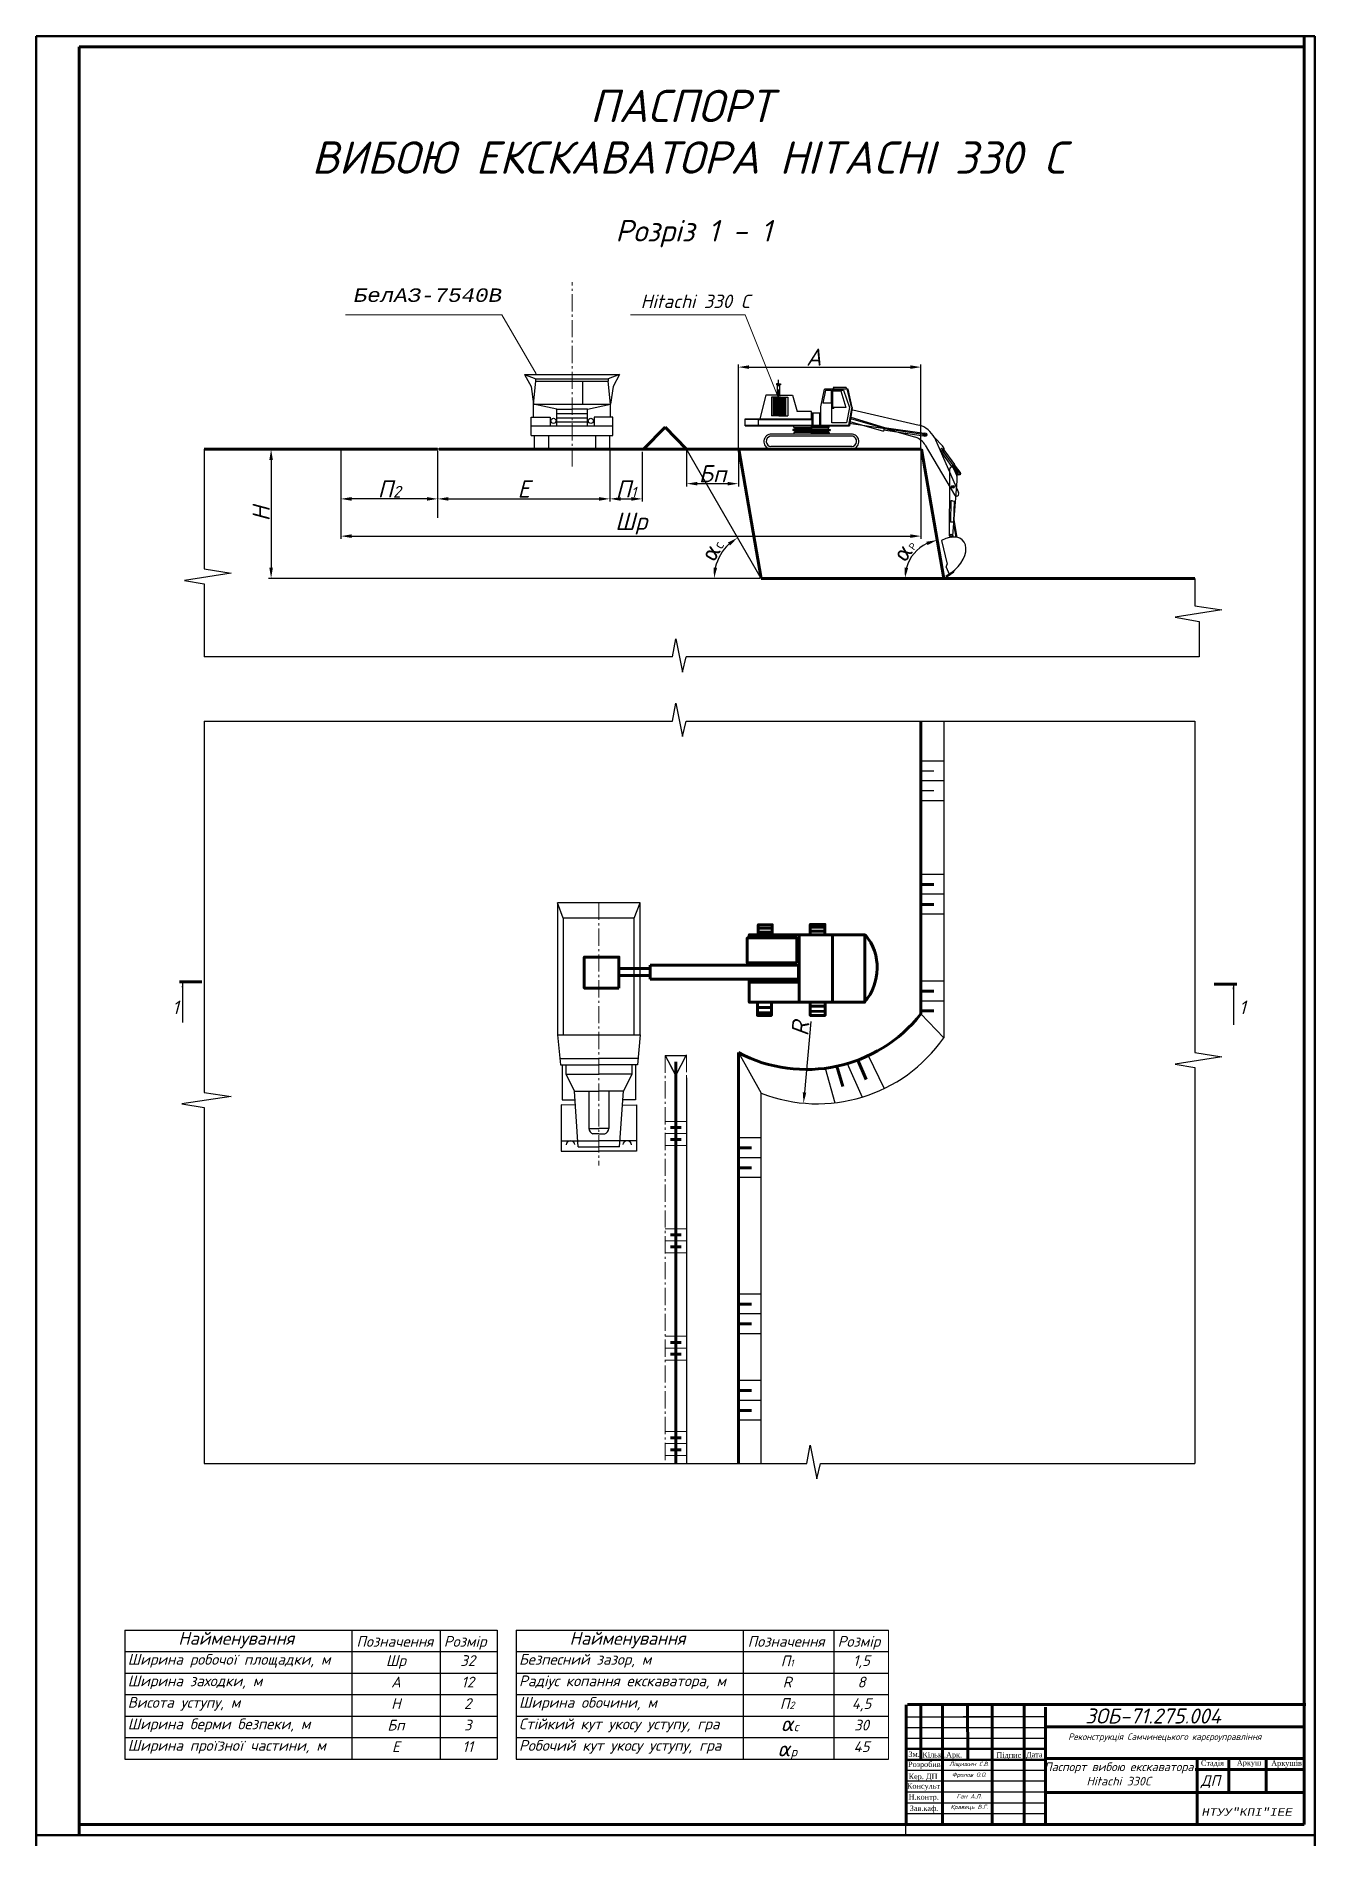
# Model space of a CAD drawing. Header units: millimetres. Extents: x 1555 to 5750, y -1109 to 1444.
# Drawn here: x 3302 to 3896, y -118 to 723 of the extents above; entities that cross this region are included whole.
import ezdxf

# ---------------------------------------------------------------- set-up
doc = ezdxf.new("R2010")
doc.units = ezdxf.units.MM
doc.linetypes.add('gost6', pattern=[12, 8, -1.5, 1, -1.5])
doc.linetypes.add('HIDDEN2', pattern=[4.7625, 3.175, -1.5875])
doc.styles.add('стиль2', font='isocteur.ttf')
doc.dimstyles.new('ISO-25', dxfattribs={"dimtxt": 2.5, "dimasz": 2.5, "dimexe": 1.25, "dimexo": 0.625, "dimtad": 1, "dimtxsty": 'Standard', "dimcen": 2.5, "dimadec": 0, "dimazin": 0, "dimtfac": 1, "dimtmove": 0, "dimatfit": 3, "dimfxl": 1, "dimarcsym": 0})

msp = doc.modelspace()

# ---------------------------------------------------------------- texts
at = {"color": 0, "lineweight": 20, "attachment_point": 1}
for s, insert, char_height, width in [('{\\fISOCPEUR|b0|i1|c204|p34;ПАСПОРТ}', (3559.0983, 698.0718), 15, 99.958078), ('{\\fISOCPEUR|b0|i1|c204|p34;ВИБОЮ ЕКСКАВАТОРА \\fISOCPEUR|b0|i1|c0|p34;HITACHI\\fISOCPEUR|b0|i1|c204|p34; 330 \\fISOCPEUR|b0|i1|c0|p34;C\\fISOCPEUR|b0|i1|c204|p34;\\P\\fTahoma|b0|i0|c204|p32;              }', (3429.8258, 674.0976), 15, 489.879887), ('{\\fISOCPEUR|b0|i1|c0|p34;1}', (3364.9748, 274.8077), 6.25, 8.2112), ('{\\fISOCPEUR|b0|i1|c0|p34;1}', (3860.6917, 274.8077), 6.25, 8.2112)]:
    msp.add_mtext(s, dxfattribs=dict(at, insert=insert, char_height=char_height, width=width))
at = {"color": 0, "lineweight": 30, "attachment_point": 1, "style": 'стиль2'}
for s, insert, char_height, width in [('{\\fISOCPEUR|b0|i1|c204|p34;Розріз \\fISOCPEUR|b0|i1|c0|p34;1 - 1}', (3570.9101, 637.5699), 10, 679.055), ('{\\fISOCTEUR|b0|i1|c204|p49;БелАЗ-7540В}', (3449.3514, 605.7735), 6.25, 84.836709)]:
    msp.add_mtext(s, dxfattribs=dict(at, insert=insert, char_height=char_height, width=width))
at = {"color": 0, "lineweight": 30}
for s, insert, char_height, width, attachment_point in [('{\\fISOCPEUR|b0|i1|c0|p34;Hitachi 330 C}', (3582.6936, 602.9061), 6.25, 84.836709, 1), ('{\\fISOCPEUR|b0|i1|c204|p34;\\H1.1667x;\\C256;ЗОБ-\\fISOCPEUR|b0|i1|c0|p34;7\\fISOCPEUR|b0|i1|c204|p34;1.\\fISOCPEUR|b0|i1|c0|p34;275\\fISOCPEUR|b0|i1|c204|p34;.\\fISOCPEUR|b0|i1|c0|p34;0\\fISOCPEUR|b0|i1|c204|p34;04}', (3820.7203, -54.1808), 6, 57.974266, 2), ('\\pi2;{\\fISOCPEUR|b0|i1|c204|p34;\\C256;Ліщишин С.В.}', (3734.3111, -78.9569), 2, 23, 2), ('\\pi2;{\\fISOCPEUR|b0|i1|c204|p34;\\C256;Фролов О.О.}', (3734.3111, -83.9569), 2, 23, 2), ('{\\fISOCPEUR|b0|i1|c204|p34;Паспорт вибою екскаватора\\fISOCPEUR|b0|i1|c0|p34; \\fISOCPEUR|b0|i1|c204|p34;Hitachi 330C}', (3804.7945, -79.2764), 4, 70, 2), ('\\pi2;{\\fISOCPEUR|b0|i1|c204|p34;\\C256;Кравець В.Г.}', (3734.3111, -98.9569), 2, 23, 2), ('\\pi2;{\\fISOCPEUR|b0|i1|c204|p34;\\C256;Ган А.Л.}', (3734.3111, -93.9569), 2, 23, 2), ('{\\fISOCTEUR|b0|i1|c204|p49;НТУУ"КПІ"ІЕЕ}', (3843.4631, -100.5153), 3.5, 46.664098, 1)]:
    msp.add_mtext(s, dxfattribs=dict(at, insert=insert, char_height=char_height, width=width, attachment_point=attachment_point))
at = {"color": 0}
for s, insert, char_height, width, attachment_point in [('{\\fISOCPEUR|b0|i1|c204|p34;Найменування}', (3367.8051, -18.5591), 6, 59.201769, 1), ('{\\fISOCPEUR|b0|i1|c204|p34;Позначення}', (3450.5961, -20.4831), 5, 57.026097, 1), ('{\\fISOCPEUR|b0|i1|c204|p34;Розмір}', (3491.2045, -20.4831), 5, 24.797955, 1), ('{\\fISOCPEUR|b0|i1|c204|p34;Найменування}', (3549.5975, -18.5591), 6, 59.201769, 1), ('{\\fISOCPEUR|b0|i1|c204|p34;Позначення}', (3632.3885, -20.4831), 5, 57.026097, 1), ('{\\fISOCPEUR|b0|i1|c204|p34;Розмір}', (3674.1793, -20.4831), 5, 24.797955, 1), ('{\\fISOCPEUR|b0|i1|c204|p34;Ширина робочої площадки, м}', (3344.3339, -28.8455), 5, 116.105338, 1), ('{\\fISOCPEUR|b0|i1|c204|p34;Шр}', (3468.9443, -29.4155), 5, 41.04762, 2), ('{\\fISOCPEUR|b0|i1|c0|p34;32}', (3502.3009, -29.4155), 5, 26.100059, 2), ('{\\fISOCPEUR|b0|i1|c204|p34;Безпесний зазор, м}', (3526.1263, -28.8455), 5, 116.105338, 1), ('{\\fISOCPEUR|b0|i1|c204|p34;П\\H0.625x;1}', (3650.7367, -29.5662), 5, 41.04762, 2), ('{\\fISOCPEUR|b0|i1|c0|p34;1,5}', (3685.2757, -29.4155), 5, 26.100059, 2), ('{\\fISOCPEUR|b0|i1|c204|p34;Ширина заходки, м}', (3344.3339, -38.8455), 5, 116.105338, 1), ('{\\fISOCPEUR|b0|i1|c204|p34;А}', (3468.9443, -39.4155), 5, 41.04762, 2), ('{\\fISOCPEUR|b0|i1|c0|p34;12}', (3502.3009, -39.4155), 5, 26.100059, 2), ('{\\fISOCPEUR|b0|i1|c204|p34;Радіус копання екскаватора, м}', (3526.1263, -38.8455), 5, 116.105338, 1), ('{\\fISOCPEUR|b0|i1|c204|p34;R}', (3650.7367, -39.4155), 5, 41.04762, 2), ('{\\fISOCPEUR|b0|i1|c0|p34;8}', (3685.2757, -39.4155), 5, 26.100059, 2), ('{\\fISOCPEUR|b0|i1|c204|p34;Висота уступу, м}', (3344.3339, -48.8455), 5, 116.105338, 1), ('{\\fISOCPEUR|b0|i1|c204|p34;H}', (3468.9443, -49.4155), 5, 41.04762, 2), ('{\\fISOCPEUR|b0|i1|c0|p34;2}', (3502.3009, -49.4155), 5, 26.100059, 2), ('{\\fISOCPEUR|b0|i1|c204|p34;Ширина обочини, м}', (3526.1263, -48.8455), 5, 116.105338, 1), ('{\\fISOCPEUR|b0|i1|c204|p34;П\\H0.6875x;2}', (3650.7367, -49.4155), 5, 41.04762, 2), ('{\\fISOCPEUR|b0|i1|c0|p34;4\\fISOCPEUR|b0|i1|c204|p34;,5}', (3685.2757, -49.4155), 5, 26.100059, 2), ('{\\fISOCPEUR|b0|i1|c204|p34;Ширина берми безпеки, м}', (3344.3339, -58.8455), 5, 116.105338, 1), ('{\\fISOCPEUR|b0|i1|c204|p34;Стійкий кут укосу уступу, гра}', (3526.1263, -58.8455), 5, 116.105338, 1), ('{\\fISOCPEUR|b0|i1|c204|p34;Бп}', (3468.9443, -59.4155), 5, 41.04762, 2), ('{\\fISOCPEUR|b0|i1|c0|p34;3}', (3502.3009, -59.4155), 5, 26.100059, 2), ('{\\fISOCPEUR|b0|i1|c204|p32;α\\H0.6x;с}', (3651.8153, -57.737), 7, 36.781256, 2), ('{\\fISOCPEUR|b0|i1|c0|p34;30}', (3685.2757, -59.4155), 5, 26.100059, 2), ('{\\fISOCPEUR|b0|i1|c204|p34;Ширина проїзної частини\\fISOCPEUR|b0|i1|c0|p34;, \\fISOCPEUR|b0|i1|c204|p34;м}', (3344.3339, -68.8455), 5, 116.105338, 1), ('{\\fISOCPEUR|b0|i1|c204|p34;Е}', (3468.9443, -69.4155), 5, 41.04762, 2), ('{\\fISOCPEUR|b0|i1|c0|p34;11}', (3502.3009, -69.4155), 5, 26.100059, 2), ('{\\fISOCPEUR|b0|i1|c204|p34;Робочий кут укосу уступу, гра}', (3526.1263, -68.8455), 5, 116.105338, 1), ('{\\fISOCPEUR|b0|i1|c204|p32;α\\H0.6x;р}', (3650.7367, -69.4155), 7, 41.04762, 2), ('{\\fISOCPEUR|b0|i1|c0|p34;45}', (3685.2757, -69.4155), 5, 26.100059, 2)]:
    msp.add_mtext(s, dxfattribs=dict(at, insert=insert, char_height=char_height, width=width, attachment_point=attachment_point))
at = {"lineweight": 20, "attachment_point": 1}
for s, insert, char_height, width in [('\\pi10.515;{\\fISOCPEUR|b0|i1|c204|p34;Реконструкція Самчинецького карєроуправління }', (3770.8111, -65.8003), 3, 120), ('{\\fTimes New Roman|b0|i0|c204|p18;Зм.}', (3707.0533, -74.1787), 2.5, 16.045455), ('\\pt5;{\\fTimes New Roman|b0|i0|c204|p18;Кільк..Арк.}', (3713.5047, -74.484), 2.5, 16.045455), ('{\\fTimes New Roman|b0|i0|c204|p18;Підпис}', (3747.9169, -74.6295), 2.5, 16.045455), ('{\\fTimes New Roman|b0|i0|c204|p18;Дата}', (3761.705, -74.3453), 2.5, 16.045455), ('{\\fTimes New Roman|b0|i0|c204|p18;Розробив}', (3706.8849, -78.8685), 2.5, 16.045455), ('{\\fTimes New Roman|b0|i0|c204|p18;Стадія}', (3842.9691, -78.2564), 2.5, 16.045455), ('{\\fTimes New Roman|b0|i0|c204|p18;Аркуш}', (3859.6574, -78.1139), 2.5, 14.281042), ('{\\fTimes New Roman|b0|i0|c204|p18;Аркушів}', (3875.6211, -78.3404), 2.5, 16.045455), ('{\\fTimes New Roman|b0|i0|c204|p18;Консульт}', (3706.3766, -88.9403), 2.5, 16.045455), ('{\\fTimes New Roman|b0|i0|c204|p18;Кер. ДП}', (3707.1409, -84.5092), 2.5, 16.045455), ('{\\fISOCPEUR|b0|i1|c204|p34;ДП}', (3842.9559, -85.1882), 5, 16.045455), ('{\\fTimes New Roman|b0|i0|c204|p18;Н.контр.}', (3707.1409, -94.0518), 2.5, 16.045455), ('{\\fTimes New Roman|b0|i0|c204|p18;Зав.каф\\fTimes New Roman|b0|i1|c204|p18;.}', (3707.6664, -99.3046), 2.5, 16.045455)]:
    msp.add_mtext(s, dxfattribs=dict(at, insert=insert, char_height=char_height, width=width))

# ---------------------------------------------------------------- blocks, each defined once
blk = doc.blocks.new('*D49')
at = {"color": 0, "lineweight": -2, "transparency": 16777216}
blk.add_arc((3723.48, 471.03), 18.04, 115.78148, 164.06974, dxfattribs=at)
at = {"color": 0, "lineweight": 25, "transparency": 16777216}
for points in [[(3715.38, 488.07), (3715.89, 486.48), (3720.39, 488.81)], [(3706.95, 475.87), (3705.3, 476.1), (3705.44, 471.03)]]:
    blk.add_solid(points, dxfattribs=at)
at = {"layer": 'Defpoints', "color": 0, "lineweight": 25, "transparency": 16777216}
for p in [(3713.06, 531.03), (3712.73, 485.52), (3565.35, 471.03), (3723.48, 471.03), (3840.1, 471.03)]:
    blk.add_point(p, dxfattribs=at)
at = {"color": 0, "transparency": 16777216, "insert": (3705.14, 484.36), "char_height": 8, "attachment_point": 5, "rotation": 53.98946}
blk.add_mtext('{\\fISOCPEUR|b0|i0|c204|p34;α\\H0.425x;Р}', dxfattribs=at)
blk = doc.blocks.new('*D50')
at = {"color": 0, "lineweight": -2, "transparency": 16777216}
for p, q in [((3628.06, 531.65), (3628.06, 570.46)), ((3633.06, 569.21), (3707.9, 569.21)), ((3712.9, 531.65), (3712.9, 570.46))]:
    blk.add_line(p, q, dxfattribs=at)
at = {"color": 0, "lineweight": 25, "transparency": 16777216}
for points in [[(3633.06, 570.05), (3633.06, 568.38), (3628.06, 569.21)], [(3707.9, 570.05), (3707.9, 568.38), (3712.9, 569.21)]]:
    blk.add_solid(points, dxfattribs=at)
at = {"layer": 'Defpoints', "color": 0, "lineweight": 25, "transparency": 16777216}
for p in [(3712.9, 569.21), (3628.06, 531.03), (3712.9, 531.03)]:
    blk.add_point(p, dxfattribs=at)
at = {"color": 0, "transparency": 16777216, "insert": (3663.09, 573.84), "char_height": 8, "attachment_point": 5}
blk.add_mtext('{\\fISOCPEUR|b0|i1|c204|p34;А}', dxfattribs=at)
blk = doc.blocks.new('*D51')
at = {"color": 0, "lineweight": -2, "transparency": 16777216}
for p, q in [((3604, 530.41), (3604, 513.8)), ((3628.06, 530.47), (3628.06, 513.8)), ((3609, 515.05), (3623.06, 515.05))]:
    blk.add_line(p, q, dxfattribs=at)
at = {"color": 0, "lineweight": 25, "transparency": 16777216}
for points in [[(3609, 515.88), (3609, 514.21), (3604, 515.05)], [(3623.06, 515.88), (3623.06, 514.21), (3628.06, 515.05)]]:
    blk.add_solid(points, dxfattribs=at)
at = {"layer": 'Defpoints', "color": 0, "lineweight": 25, "transparency": 16777216}
for p in [(3604, 531.03), (3628.06, 531.09), (3628.06, 515.05)]:
    blk.add_point(p, dxfattribs=at)
at = {"color": 0, "transparency": 16777216, "insert": (3616.03, 519.67), "char_height": 8, "attachment_point": 5}
blk.add_mtext('{\\fISOCPEUR|b0|i1|c204|p34;Бп}', dxfattribs=at)
blk = doc.blocks.new('*D52')
at = {"color": 0, "lineweight": -2, "transparency": 16777216}
for p, q in [((3568.33, 530.41), (3568.33, 506.72)), ((3583.38, 529.78), (3583.38, 506.72)), ((3573.33, 507.97), (3578.38, 507.97))]:
    blk.add_line(p, q, dxfattribs=at)
at = {"color": 0, "lineweight": 25, "transparency": 16777216}
for points in [[(3573.33, 508.8), (3573.33, 507.13), (3568.33, 507.97)], [(3578.38, 508.8), (3578.38, 507.13), (3583.38, 507.97)]]:
    blk.add_solid(points, dxfattribs=at)
at = {"layer": 'Defpoints', "color": 0, "lineweight": 25, "transparency": 16777216}
for p in [(3568.33, 531.03), (3583.38, 530.41), (3583.38, 507.97)]:
    blk.add_point(p, dxfattribs=at)
at = {"color": 0, "transparency": 16777216, "insert": (3575.85, 512.59), "char_height": 8, "attachment_point": 5}
blk.add_mtext('{\\fISOCPEUR|b0|i1|c204|p34;П\\H0.625x;1}', dxfattribs=at)
blk = doc.blocks.new('*D53')
at = {"color": 0, "lineweight": -2, "transparency": 16777216}
for p, q in [((3488.33, 530.41), (3488.33, 506.72)), ((3568.33, 530.41), (3568.33, 506.72)), ((3493.33, 507.97), (3563.33, 507.97))]:
    blk.add_line(p, q, dxfattribs=at)
at = {"color": 0, "lineweight": 25, "transparency": 16777216}
for points in [[(3493.33, 508.8), (3493.33, 507.13), (3488.33, 507.97)], [(3563.33, 508.8), (3563.33, 507.13), (3568.33, 507.97)]]:
    blk.add_solid(points, dxfattribs=at)
at = {"layer": 'Defpoints', "color": 0, "lineweight": 25, "transparency": 16777216}
for p in [(3488.33, 531.03), (3568.33, 531.03), (3568.33, 507.97)]:
    blk.add_point(p, dxfattribs=at)
at = {"color": 0, "transparency": 16777216, "insert": (3528.33, 512.59), "char_height": 8, "attachment_point": 5}
blk.add_mtext('{\\fISOCPEUR|b0|i1|c204|p34;Е}', dxfattribs=at)
blk = doc.blocks.new('*D54')
at = {"color": 0, "lineweight": -2, "transparency": 16777216}
for p, q in [((3443.33, 530.41), (3443.33, 506.72)), ((3488.33, 530.41), (3488.33, 506.72)), ((3483.33, 507.97), (3448.33, 507.97))]:
    blk.add_line(p, q, dxfattribs=at)
at = {"color": 0, "lineweight": 25, "transparency": 16777216}
for points in [[(3448.33, 508.8), (3448.33, 507.13), (3443.33, 507.97)], [(3483.33, 508.8), (3483.33, 507.13), (3488.33, 507.97)]]:
    blk.add_solid(points, dxfattribs=at)
at = {"layer": 'Defpoints', "color": 0, "lineweight": 25, "transparency": 16777216}
for p in [(3443.33, 531.03), (3488.33, 531.03), (3443.33, 507.97)]:
    blk.add_point(p, dxfattribs=at)
at = {"color": 0, "transparency": 16777216, "insert": (3465.83, 512.59), "char_height": 8, "attachment_point": 5}
blk.add_mtext('{\\fISOCPEUR|b0|i1|c204|p34;П\\H0.6765x;2}', dxfattribs=at)
blk = doc.blocks.new('*D55')
at = {"color": 0, "lineweight": -2, "transparency": 16777216}
for p, q in [((3712.9, 530.4), (3712.9, 489.41)), ((3443.33, 529.78), (3443.33, 489.41)), ((3448.33, 490.66), (3707.9, 490.66))]:
    blk.add_line(p, q, dxfattribs=at)
at = {"color": 0, "lineweight": 25, "transparency": 16777216}
for points in [[(3448.33, 491.49), (3448.33, 489.82), (3443.33, 490.66)], [(3707.9, 491.49), (3707.9, 489.82), (3712.9, 490.66)]]:
    blk.add_solid(points, dxfattribs=at)
at = {"layer": 'Defpoints', "color": 0, "lineweight": 25, "transparency": 16777216}
for p in [(3443.33, 530.41), (3712.9, 531.03), (3712.9, 490.66)]:
    blk.add_point(p, dxfattribs=at)
at = {"color": 0, "transparency": 16777216, "insert": (3578.22, 496.48), "char_height": 8, "attachment_point": 5}
blk.add_mtext('{\\fISOCPEUR|b0|i1|c204|p34;Шр}', dxfattribs=at)
blk = doc.blocks.new('*D56')
at = {"color": 0, "lineweight": -2, "transparency": 16777216}
blk.add_arc((3638.64, 471.03), 21.88, 133.12231, 166.87769, dxfattribs=at)
at = {"color": 0, "lineweight": 25, "transparency": 16777216}
for points in [[(3623.19, 487.67), (3624.18, 486.33), (3627.7, 489.98)], [(3618.16, 475.9), (3616.5, 476.09), (3616.76, 471.03)]]:
    blk.add_solid(points, dxfattribs=at)
at = {"layer": 'Defpoints', "color": 0, "lineweight": 25, "transparency": 16777216}
for p in [(3604, 531.03), (3621.88, 485.09), (3602.62, 471.03), (3638.64, 471.03), (3840.1, 471.03)]:
    blk.add_point(p, dxfattribs=at)
at = {"color": 0, "transparency": 16777216, "insert": (3615.69, 484.28), "char_height": 8, "attachment_point": 5, "rotation": 60}
blk.add_mtext('{\\fISOCPEUR|b0|i0|c0|p32;α\\fISOCPEUR|b0|i0|c204|p32;\\H0.6x;с}', dxfattribs=at)
blk = doc.blocks.new('*D57')
at = {"color": 0, "lineweight": -2, "transparency": 16777216}
for p, q in [((3412.33, 531.03), (3409.7, 531.03)), ((3410.95, 526.03), (3410.95, 476.03)), ((3638.01, 471.03), (3409.7, 471.03))]:
    blk.add_line(p, q, dxfattribs=at)
at = {"color": 0, "lineweight": 25, "transparency": 16777216}
for points in [[(3410.12, 526.03), (3411.78, 526.03), (3410.95, 531.03)], [(3410.12, 476.03), (3411.78, 476.03), (3410.95, 471.03)]]:
    blk.add_solid(points, dxfattribs=at)
at = {"layer": 'Defpoints', "color": 0, "lineweight": 25, "transparency": 16777216}
for p in [(3412.96, 531.03), (3410.95, 471.03), (3638.64, 471.03)]:
    blk.add_point(p, dxfattribs=at)
at = {"color": 0, "transparency": 16777216, "insert": (3406.32, 501.03), "char_height": 8, "attachment_point": 5, "rotation": 90}
blk.add_mtext('{\\fISOCPEUR|b0|i1|c204|p34;H}', dxfattribs=at)
blk = doc.blocks.new('*D58')
at = {"color": 0, "lineweight": -2, "transparency": 16777216}
blk.add_line((3661.79, 265.15), (3658.79, 232.12), dxfattribs=at)
at = {"color": 0, "lineweight": 25, "transparency": 16777216}
blk.add_solid([(3657.96, 232.2), (3659.62, 232.05), (3658.33, 227.15)], dxfattribs=at)
at = {"layer": 'Defpoints', "color": 0, "lineweight": 25, "transparency": 16777216}
for p in [(3664.81, 298.24), (3658.33, 227.15)]:
    blk.add_point(p, dxfattribs=at)
at = {"color": 0, "transparency": 16777216, "insert": (3656.84, 261.75), "char_height": 8, "attachment_point": 5, "rotation": 84.79742}
blk.add_mtext('{\\fISOCPEUR|b0|i1|c204|p34;R}', dxfattribs=at)

# ---------------------------------------------------------------- dimensions: what is measured, and where the dimension line sits
at = {"color": 0}
for base, p1, text, picture, middle in [((3712.8987, 569.2125), (3628.0593, 531.0296), '{\\fISOCPEUR|b0|i1|c204|p34;А}', '*D50', (3663.0909, 569.2125)), ((3712.8987, 490.6578), (3443.3272, 530.4099), '{\\fISOCPEUR|b0|i1|c204|p34;Шр}', '*D55', (3578.2165, 490.6578))]:
    dim = msp.add_linear_dim(base=base, p1=p1, p2=(3712.8987, 531.0296), text=text, dimstyle='ISO-25', override={"dimtxt": 8, "dimasz": 5}, dxfattribs=at)
    dim.commit()
    dim.dimension.update_dxf_attribs({"geometry": picture, "text_midpoint": middle, "dimtype": 160})
dim = msp.add_linear_dim(base=(3410.9496, 471.0305), p1=(3412.9577, 531.0349), p2=(3638.6387, 471.0305), angle=90, text='{\\fISOCPEUR|b0|i1|c204|p34;H}', dimstyle='ISO-25', override={"dimtxt": 8, "dimasz": 5}, dxfattribs=at)
dim.commit()
dim.dimension.update_dxf_attribs({"geometry": '*D57', "text_midpoint": (3406.3246, 501.0327)})
for base, p1, p2, text, picture, middle in [((3443.3272, 507.968), (3488.3272, 531.0349), (3443.3272, 531.0349), '{\\fISOCPEUR|b0|i1|c204|p34;П\\H0.6765x;2}', '*D54', (3465.8272, 512.593)), ((3568.3272, 507.968), (3488.3272, 531.0349), (3568.3272, 531.0349), '{\\fISOCPEUR|b0|i1|c204|p34;Е}', '*D53', (3528.3272, 512.593)), ((3583.3827, 507.968), (3568.3272, 531.0349), (3583.3827, 530.4099), '{\\fISOCPEUR|b0|i1|c204|p34;П\\H0.625x;1}', '*D52', (3575.855, 512.593)), ((3628.0593, 515.047), (3603.9952, 531.0349), (3628.0593, 531.0921), '{\\fISOCPEUR|b0|i1|c204|p34;Бп}', '*D51', (3616.0272, 519.672))]:
    dim = msp.add_linear_dim(base=base, p1=p1, p2=p2, text=text, dimstyle='ISO-25', override={"dimtxt": 8, "dimasz": 5}, dxfattribs=at)
    dim.commit()
    dim.dimension.update_dxf_attribs({"geometry": picture, "text_midpoint": middle})
dim = msp.add_angular_dim_2l(base=(3712.7297, 485.5205), line1=((3565.3494, 471.0305), (3840.0959, 471.0305)), line2=((3713.0593, 531.0296), (3723.4782, 471.0305)), text='{\\fISOCPEUR|b0|i0|c204|p34;α\\H0.425x;Р}', dimstyle='ISO-25', override={"dimtxt": 8, "dimasz": 5}, dxfattribs=at)
dim.commit()
dim.dimension.update_dxf_attribs({"geometry": '*D49', "text_midpoint": (3708.8843, 481.6376), "dimtype": 162})
dim = msp.add_angular_dim_2l(base=(3621.8783, 485.0942), line1=((3602.6237, 471.0305), (3840.0959, 471.0305)), line2=((3638.6387, 471.0305), (3603.9952, 531.0349)), text='{\\fISOCPEUR|b0|i0|c0|p32;α\\fISOCPEUR|b0|i0|c204|p32;\\H0.6x;с}', dimstyle='ISO-25', override={"dimtxt": 8, "dimasz": 5}, dxfattribs=at)
dim.commit()
dim.dimension.update_dxf_attribs({"geometry": '*D56', "text_midpoint": (3615.6854, 484.2826)})
dim = msp.add_radius_dim(center=(3664.806, 298.2361), mpoint=(3658.333, 227.1455), text='{\\fISOCPEUR|b0|i1|c204|p34;R}', dimstyle='ISO-25', override={"dimtxt": 8, "dimasz": 5}, dxfattribs=at)
dim.commit()
dim.dimension.update_dxf_attribs({"geometry": '*D58', "text_midpoint": (3661.4459, 261.3334), "dimtype": 164})

# ---------------------------------------------------------------- linework, layer by layer
at = {"color": 0}
for p, q in [((3301.8111, 723.0007), (3301.8111, -117.9993)), ((3895.8111, 723.0007), (3301.8111, 723.0007)), ((3895.8111, -117.9993), (3895.8111, 723.0007)), ((3640.7984, 556.2227), (3637.9864, 545.2296)), ((3646.6537, 556.2227), (3640.7984, 556.2227)), ((3643.4842, 555.3014), (3643.4842, 546.6207)), ((3647.6626, 555.3014), (3643.4842, 555.3014)), ((3646.6537, 561.5049), (3645.7081, 561.5049)), ((3645.7081, 561.5049), (3645.7081, 560.8968)), ((3645.7081, 560.8968), (3645.773, 560.8968)), ((3646.0767, 560.8968), (3645.773, 560.8968)), ((3646.6537, 560.8968), (3646.0767, 560.8968)), ((3646.0767, 560.8968), (3646.0767, 556.2227)), ((3646.6537, 561.5049), (3647.5993, 561.5049)), ((3646.6537, 560.8968), (3647.2308, 560.8968)), ((3646.6537, 556.2227), (3653.2496, 556.2227)), ((3646.7798, 555.3014), (3650.9582, 555.3014)), ((3647.2308, 560.8968), (3647.2308, 556.2227)), ((3647.2308, 560.8968), (3647.5345, 560.8968)), ((3647.5993, 560.8968), (3647.5345, 560.8968)), ((3647.5993, 561.5049), (3647.5993, 560.8968)), ((3650.9582, 555.3014), (3650.9582, 546.6207)), ((3653.2496, 556.2227), (3655.4241, 548.5275)), ((3666.4414, 550.686), (3668.0903, 558.971)), ((3668.4852, 558.5022), (3667.3699, 552.5071)), ((3679.0834, 558.971), (3668.0903, 558.971)), ((3679.0834, 558.971), (3668.0903, 558.971)), ((3668.4852, 558.5022), (3671.1076, 558.5022)), ((3671.1076, 558.5022), (3671.1076, 552.5071)), ((3671.4685, 543.2654), (3671.4685, 558.5022)), ((3671.4685, 558.5022), (3676.8967, 558.5022)), ((3671.8916, 550.4513), (3671.8916, 558.1255)), ((3671.8916, 558.1255), (3675.7036, 558.1255)), ((3672.1145, 559.7678), (3672.3403, 558.971)), ((3678.1992, 559.7678), (3672.1145, 559.7678)), ((3675.7036, 558.1255), (3678.0557, 550.4513)), ((3676.8967, 558.5022), (3679.6331, 550.4513)), ((3678.5181, 558.971), (3678.1992, 559.7678)), ((3680.5634, 550.7432), (3678.8281, 558.498)), ((3680.9999, 550.4513), (3679.0834, 558.971)), ((3647.6626, 554.6846), (3644.1148, 554.6846)), ((3647.6626, 554.2449), (3644.1148, 554.2449)), ((3647.6626, 553.8051), (3644.1148, 553.8051)), ((3647.6626, 553.3654), (3644.1148, 553.3654)), ((3647.6626, 552.9257), (3644.1148, 552.9257)), ((3647.6626, 552.486), (3644.1148, 552.486)), ((3647.6626, 552.0462), (3644.1148, 552.0462)), ((3647.6626, 551.6065), (3644.1148, 551.6065)), ((3647.6626, 551.1668), (3644.1148, 551.1668)), ((3647.6626, 550.7271), (3644.1148, 550.7271)), ((3647.6626, 550.2873), (3644.1148, 550.2873)), ((3647.6626, 549.8476), (3644.1148, 549.8476)), ((3647.6626, 549.4079), (3644.1148, 549.4079)), ((3647.6626, 549.4079), (3644.1148, 549.4079)), ((3647.6626, 548.9682), (3644.1148, 548.9682)), ((3647.6626, 548.9682), (3644.1148, 548.9682)), ((3647.6626, 548.5284), (3644.1148, 548.5284)), ((3647.6626, 548.0887), (3644.1148, 548.0887)), ((3647.6626, 547.649), (3644.1148, 547.649)), ((3647.6626, 547.2093), (3644.1148, 547.2093)), ((3646.7798, 554.6846), (3650.3277, 554.6846)), ((3646.7798, 554.2449), (3650.3277, 554.2449)), ((3646.7798, 553.8051), (3650.3277, 553.8051)), ((3646.7798, 553.3654), (3650.3277, 553.3654)), ((3646.7798, 552.9257), (3650.3277, 552.9257)), ((3646.7798, 552.486), (3650.3277, 552.486)), ((3646.7798, 552.0462), (3650.3277, 552.0462)), ((3646.7798, 551.6065), (3650.3277, 551.6065)), ((3646.7798, 551.1668), (3650.3277, 551.1668)), ((3646.7798, 550.7271), (3650.3277, 550.7271)), ((3646.7798, 550.2873), (3650.3277, 550.2873)), ((3646.7798, 549.8476), (3650.3277, 549.8476)), ((3646.7798, 549.4079), (3650.3277, 549.4079)), ((3646.7798, 549.4079), (3650.3277, 549.4079)), ((3646.7798, 548.9682), (3650.3277, 548.9682)), ((3646.7798, 548.9682), (3650.3277, 548.9682)), ((3646.7798, 548.5284), (3650.3277, 548.5284)), ((3646.7798, 548.0887), (3650.3277, 548.0887)), ((3646.7798, 547.649), (3650.3277, 547.649)), ((3646.7798, 547.2093), (3650.3277, 547.2093)), ((3662.0441, 548.5275), (3655.4241, 548.5275)), ((3662.0441, 545.2296), (3662.0441, 548.5275)), ((3662.2918, 547.8873), (3666.075, 547.8873)), ((3662.2918, 542.1515), (3662.2918, 547.8873)), ((3662.2918, 547.8873), (3662.6889, 547.8873)), ((3662.6889, 547.8873), (3662.6889, 542.1515)), ((3665.6779, 547.8873), (3665.6779, 542.1515)), ((3666.075, 547.8873), (3666.075, 542.1515)), ((3666.4414, 542.1515), (3666.4414, 550.686)), ((3671.1076, 552.5071), (3667.3699, 552.5071)), ((3678.0557, 550.4513), (3671.8916, 550.4513)), ((3679.6331, 550.4513), (3678.2886, 543.2654)), ((3680.5582, 550.0241), (3679.2579, 542.1515)), ((3680.9999, 550.4513), (3679.6331, 541.9317)), ((3681.1677, 549.3321), (3711.9759, 542.2864)), ((3631.2634, 545.2296), (3662.0441, 545.2296)), ((3631.2634, 541.9317), (3631.2634, 545.2296)), ((3631.2634, 545.2296), (3631.2634, 545.0097)), ((3631.2634, 545.0097), (3637.3096, 545.0097)), ((3631.2634, 542.1515), (3679.6684, 542.1515)), ((3631.2634, 541.9317), (3631.2634, 542.1515)), ((3662.0441, 541.9317), (3631.2634, 541.9317)), ((3631.2634, 541.9317), (3679.6331, 541.9317)), ((3637.3096, 545.2296), (3637.3096, 542.1515)), ((3637.3096, 545.0467), (3662.0441, 545.0467)), ((3637.3096, 544.8402), (3662.0441, 544.8402)), ((3647.6626, 546.6207), (3643.4842, 546.6207)), ((3646.7798, 546.6207), (3650.9582, 546.6207)), ((3653.4053, 540.2827), (3653.4053, 539.733)), ((3662.0441, 540.2827), (3653.4053, 540.2827)), ((3662.0441, 539.733), (3653.4053, 539.733)), ((3653.8322, 541.1622), (3653.8322, 541.9317)), ((3653.8322, 541.1622), (3662.0441, 541.1622)), ((3653.8322, 538.8536), (3653.8322, 538.0841)), ((3662.0441, 538.8536), (3653.8322, 538.8536)), ((3654.1076, 540.5026), (3654.1076, 540.2827)), ((3662.0441, 540.5026), (3654.1076, 540.5026)), ((3654.1076, 539.5132), (3654.1076, 539.733)), ((3662.0441, 539.5132), (3654.1076, 539.5132)), ((3654.3489, 541.1622), (3654.3489, 540.5026)), ((3654.3489, 541.1622), (3654.3489, 540.9693)), ((3654.3489, 539.5132), (3654.3489, 538.8536)), ((3662.0441, 538.0841), (3662.0441, 541.9317)), ((3662.0441, 541.9317), (3679.6331, 541.9317)), ((3670.256, 541.1622), (3662.0441, 541.1622)), ((3662.0441, 541.1622), (3662.0441, 540.5026)), ((3662.0441, 540.5026), (3669.9806, 540.5026)), ((3662.0441, 540.5026), (3662.0441, 540.2827)), ((3662.0441, 540.2827), (3670.6829, 540.2827)), ((3662.0441, 539.733), (3670.6829, 539.733)), ((3662.0441, 539.5132), (3662.0441, 539.733)), ((3662.0441, 539.5132), (3669.9806, 539.5132)), ((3662.0441, 538.8536), (3662.0441, 539.5132)), ((3662.0441, 538.8536), (3670.256, 538.8536)), ((3662.0441, 538.0841), (3662.0441, 538.8536)), ((3679.6331, 541.9317), (3666.4414, 541.9317)), ((3669.7393, 541.1622), (3669.7393, 540.5026)), ((3669.7393, 541.1622), (3669.7393, 540.9693)), ((3669.7393, 539.5132), (3669.7393, 538.8536)), ((3669.9806, 540.5026), (3669.9806, 540.2827)), ((3669.9806, 539.5132), (3669.9806, 539.733)), ((3670.256, 541.1622), (3670.256, 541.9317)), ((3670.256, 538.8536), (3670.256, 538.0841)), ((3670.6829, 540.2827), (3670.6829, 539.733)), ((3678.2886, 543.2654), (3671.4685, 543.2654)), ((3714.7988, 537.7984), (3679.5967, 542.9406)), ((3679.8291, 543.8859), (3695.4944, 539.4836)), ((3680.1675, 545.263), (3710.4031, 536.5862)), ((3680.3291, 545.9202), (3695.9825, 541.1204)), ((3695.5552, 540.037), (3714.1392, 537.2636)), ((3695.719, 541.1581), (3714.3197, 538.4995)), ((3681.1889, 537.1098), (3642.7542, 537.1098)), ((3681.1109, 538.0841), (3642.8322, 538.0841)), ((3680.7407, 532.248), (3643.2023, 532.248)), ((3685.4787, 531.025), (3648.122, 531.025)), ((3714.9169, 532.9719), (3728.4235, 509.8877)), ((3719.1003, 536.4882), (3722.8686, 532.6583)), ((3719.1335, 536.4229), (3730.3365, 510.9042)), ((3721.7604, 530.4669), (3727.1255, 522.9886)), ((3722.4295, 530.9023), (3730.1522, 520.1595)), ((3723.0497, 531.4051), (3728.5153, 524)), ((3726.2233, 515.9937), (3726.2834, 522.0023)), ((3727.1255, 522.9886), (3727.8204, 523.4943)), ((3727.3384, 523.1309), (3729.8311, 519.3395)), ((3727.7986, 522.3876), (3729.5553, 518.6833)), ((3728.5153, 524), (3727.8204, 523.4943)), ((3728.3144, 523.8411), (3731.014, 520.3404)), ((3726.1628, 490.8607), (3726.2233, 515.9937)), ((3727.7634, 490.7768), (3729.6671, 516.3278)), ((3729.6671, 516.3278), (3729.7459, 517.8312)), ((3726.7282, 507.0042), (3726.665, 497.1261)), ((3727.6014, 507.0659), (3726.7282, 507.0042)), ((3727.4983, 507.0678), (3728.3686, 506.9748)), ((3728.3686, 506.9748), (3728.0788, 497.1008)), ((3729.6991, 490.0835), (3728.3188, 498.2318)), ((3722.4673, 488.6559), (3725.1296, 477.6719)), ((3728.1089, 495.4143), (3729.1586, 490.1792)), ((3726.8895, 473.5735), (3724.4798, 471.8903)), ((3724.6027, 476.234), (3725.1296, 477.6719)), ((3724.6027, 476.234), (3726.0206, 472.9666)), ((3728.1072, 473.926), (3725.086, 471.8156)), ((3728.1072, 473.926), (3727.9769, 474.3504)), ((3546.6237, 313.0362), (3544.0842, 320.2695)), ((3579.6368, 313.0362), (3582.3717, 320.2695)), ((3544.0842, 258.8843), (3545.343, 244.9833)), ((3582.3717, 258.8843), (3581.1128, 244.9833)), ((3545.0804, 247.8829), (3563.2279, 247.8829)), ((3545.343, 244.9833), (3563.2279, 244.9833)), ((3546.1921, 244.9833), (3546.1921, 228.6545)), ((3547.9365, 244.9833), (3547.9365, 240.6387)), ((3581.3754, 247.8829), (3563.2279, 247.8829)), ((3581.1128, 244.9833), (3563.2279, 244.9833)), ((3578.5194, 244.9833), (3578.5194, 240.6387)), ((3580.2638, 244.9833), (3580.2638, 228.6545)), ((3547.9365, 240.6387), (3563.2279, 240.6387)), ((3547.9365, 240.6387), (3551.8495, 232.7122)), ((3578.5194, 240.6387), (3563.2279, 240.6387)), ((3578.5194, 240.6387), (3574.6064, 232.7122)), ((3546.1921, 228.6545), (3552.1366, 228.6545)), ((3553.6799, 206.8438), (3551.8495, 232.7122)), ((3551.8495, 232.7122), (3563.2279, 232.7122)), ((3558.5649, 232.7122), (3558.5649, 215.3484)), ((3574.6064, 232.7122), (3563.2279, 232.7122)), ((3567.891, 232.7122), (3567.891, 215.3484)), ((3572.776, 206.8438), (3574.6064, 232.7122)), ((3580.2638, 228.6545), (3574.3193, 228.6545)), ((3545.659, 226.2977), (3545.659, 204.8142)), ((3552.3121, 226.1743), (3545.659, 226.2977)), ((3574.1437, 226.1743), (3580.7969, 226.2977)), ((3580.7969, 226.2977), (3580.7969, 204.8142)), ((3558.5649, 215.3484), (3563.2279, 215.3484)), ((3563.2279, 212.8281), (3560.4957, 212.8281)), ((3567.891, 215.3484), (3563.2279, 215.3484)), ((3563.2279, 212.8281), (3565.9602, 212.8281)), ((3545.6581, 209.6832), (3553.4658, 209.6832)), ((3545.659, 204.8142), (3563.2279, 204.8142)), ((3553.4658, 209.6832), (3563.2279, 209.6832)), ((3553.6799, 206.8438), (3563.2279, 206.8438)), ((3572.99, 209.6832), (3563.2279, 209.6832)), ((3572.776, 206.8438), (3563.2279, 206.8438)), ((3580.7969, 204.8142), (3563.2279, 204.8142)), ((3580.7978, 209.6832), (3572.99, 209.6832)), ((3342.9772, -17.737), (3342.9772, -77.737)), ((3342.9772, -17.737), (3516.0025, -17.737)), ((3448.4204, -17.737), (3448.4204, -77.737)), ((3489.4681, -17.737), (3489.4681, -77.737)), ((3516.0025, -17.737), (3516.0025, -77.737)), ((3524.7696, -17.737), (3697.7949, -17.737)), ((3524.7696, -17.737), (3524.7696, -77.737)), ((3630.2129, -17.737), (3630.2129, -77.737)), ((3672.4429, -17.737), (3672.4429, -77.737)), ((3342.9772, -27.737), (3516.0025, -27.737)), ((3524.7696, -27.737), (3697.7949, -27.737)), ((3342.9772, -37.737), (3516.0025, -37.737)), ((3524.7696, -37.737), (3697.7949, -37.737)), ((3342.9772, -47.737), (3516.0025, -47.737)), ((3524.7696, -47.737), (3697.7949, -47.737)), ((3342.9772, -57.737), (3516.0025, -57.737)), ((3524.7696, -57.737), (3697.7949, -57.737)), ((3342.9772, -67.737), (3516.0025, -67.737)), ((3524.7696, -67.737), (3697.7949, -67.737)), ((3342.9772, -77.737), (3516.0025, -77.737)), ((3524.7696, -77.737), (3697.7949, -77.737)), ((3301.8698, -113.0695), (3895.8698, -113.0695))]:
    msp.add_line(p, q, dxfattribs=at)
at = {"color": 1, "lineweight": 50}
for p, q in [((3301.8111, 723.0007), (3895.8111, 723.0007)), ((3301.8111, -117.9993), (3301.8111, 723.0007)), ((3895.8111, 723.0007), (3895.8111, -117.9993)), ((3895.8698, -113.0695), (3301.8698, -113.0695))]:
    msp.add_line(p, q, dxfattribs=at)
at = {"lineweight": 80}
for p, q in [((3321.8111, -112.9993), (3321.8111, 718.0007)), ((3321.8111, 718.0007), (3890.8111, 718.0007)), ((3890.8698, 722.9305), (3890.8698, -108.0695)), ((3705.9549, -52.4569), (3705.9549, -107.4569)), ((3891.7025, -52.3652), (3706.7025, -52.3652)), ((3712.8111, -72.9993), (3712.8111, -57.9993)), ((3722.9549, -52.5385), (3722.9549, -107.5385)), ((3745.9106, -52.4569), (3745.9106, -107.4569)), ((3760.8111, -53.0317), (3760.8111, -108.0317)), ((3770.7148, -53.5808), (3770.7148, -108.5808)), ((3770.8698, -62.7761), (3890.8698, -62.7761)), ((3771.4194, -77.4199), (3891.4194, -77.4199)), ((3890.3168, -82.4616), (3840.3168, -82.4616)), ((3841.2647, -78.065), (3841.2647, -108.065)), ((3855.9538, -77.9273), (3855.9538, -92.9273)), ((3873.3111, -78.0369), (3873.3111, -93.0369)), ((3770.8111, -93.2242), (3890.8111, -93.2242)), ((3890.8698, -108.0695), (3321.8698, -108.0695))]:
    msp.add_line(p, q, dxfattribs=at)
at = {"color": 0, "linetype": 'gost6', "lineweight": 20}
for p, q in [((3550.7904, 523.0924), (3550.7904, 608.6697)), ((3563.2279, 320.2695), (3563.2279, 198.1562)), ((3593.9952, 249.2952), (3593.9952, 59.6893)), ((3603.9952, 249.5843), (3603.9952, 59.6893))]:
    msp.add_line(p, q, dxfattribs=at)
at = {"color": 0, "lineweight": 20}
for p, q in [((3445.513, 593.523), (3518.1999, 593.523)), ((3534.0525, 566.0249), (3518.1999, 593.523)), ((3577.8819, 593.523), (3631.1702, 593.523)), ((3647.0228, 554.0113), (3631.1702, 593.523)), ((3593.9952, 218.617), (3603.9952, 218.617)), ((3593.9952, 213.0732), (3603.9952, 213.0732)), ((3593.9952, 207.5295), (3603.9952, 207.5295)), ((3593.9952, 168.723), (3603.9952, 168.723)), ((3593.9952, 163.1792), (3603.9952, 163.1792)), ((3593.9952, 157.6355), (3603.9952, 157.6355)), ((3593.9952, 118.829), (3603.9952, 118.829)), ((3593.9952, 113.2852), (3603.9952, 113.2852)), ((3593.9952, 107.7415), (3603.9952, 107.7415)), ((3593.9952, 74.4788), (3603.9952, 74.4788)), ((3593.9952, 68.935), (3603.9952, 68.935)), ((3593.9952, 63.3912), (3603.9952, 63.3912)), ((3697.7949, -17.737), (3697.7949, -77.737))]:
    msp.add_line(p, q, dxfattribs=at)
at = {"color": 0, "lineweight": 30}
for p, q in [((3528.7057, 565.8372), (3531.715, 560.1665)), ((3528.7057, 565.8372), (3572.8751, 565.8372)), ((3528.7057, 565.8372), (3533.9789, 563.7799)), ((3533.9789, 563.7799), (3567.6018, 563.7799)), ((3533.9789, 562.6799), (3533.9789, 563.7799)), ((3572.8751, 565.8372), (3567.6018, 563.7799)), ((3567.6018, 563.7799), (3567.6018, 562.6799)), ((3572.8751, 565.8372), (3569.8658, 560.1665)), ((3531.715, 560.1665), (3532.8789, 552.0448)), ((3532.8789, 552.0448), (3533.9789, 562.6799)), ((3533.9789, 562.6799), (3567.6018, 562.6799)), ((3555.8285, 552.0448), (3555.8285, 562.6799)), ((3568.7018, 552.0448), (3567.6018, 562.6799)), ((3569.8658, 560.1665), (3568.7018, 552.0448)), ((3543.6643, 549.735), (3532.8789, 552.0448)), ((3532.8789, 552.0448), (3568.7018, 552.0448)), ((3532.8789, 545.9715), (3532.8789, 552.0448)), ((3543.6643, 549.735), (3550.7904, 549.735)), ((3543.6643, 541.8839), (3543.6643, 549.735)), ((3543.6643, 547.6967), (3557.9165, 547.6967)), ((3557.9165, 549.735), (3550.7904, 549.735)), ((3557.9165, 549.735), (3568.7018, 552.0448)), ((3557.9165, 541.8839), (3557.9165, 549.735)), ((3568.7018, 545.9715), (3568.7018, 552.0448)), ((3531.7789, 541.8839), (3531.7789, 545.9715)), ((3531.7789, 545.9715), (3540.531, 545.9715)), ((3531.7789, 541.8839), (3569.8018, 541.8839)), ((3531.7789, 537.4839), (3531.7789, 541.8839)), ((3540.531, 545.9715), (3540.531, 541.8839)), ((3543.6643, 545.6584), (3557.9165, 545.6584)), ((3543.6643, 543.7711), (3557.9165, 543.7711)), ((3561.0497, 545.9715), (3561.0497, 541.8839)), ((3569.8018, 545.9715), (3561.0497, 545.9715)), ((3569.8018, 541.8839), (3569.8018, 545.9715)), ((3569.8018, 537.4839), (3569.8018, 541.8839)), ((3531.7789, 537.4839), (3569.8018, 537.4839)), ((3533.2535, 531.0349), (3533.2535, 537.4839)), ((3539.8535, 537.4839), (3539.8535, 531.0349)), ((3559.5022, 537.4839), (3566.1022, 537.4839)), ((3561.7272, 537.4839), (3561.7272, 531.0349)), ((3562.4027, 537.4839), (3566.1022, 537.4839)), ((3568.3272, 531.0349), (3568.3272, 537.4839))]:
    msp.add_line(p, q, dxfattribs=at)
at = {"color": 0, "linetype": 'HIDDEN2'}
msp.add_line((3646.6537, 555.5918), (3646.6537, 563.286), dxfattribs=at)
at = {"color": 0, "lineweight": 60}
for p, q in [((3593.9952, 541.2402), (3583.9952, 531.0349)), ((3593.9952, 541.2402), (3603.9952, 531.0349)), ((3488.3272, 531.0349), (3379.8129, 531.0349)), ((3568.9952, 531.0349), (3488.9952, 531.0349)), ((3538.7307, 531.0381), (3693.9506, 531.0305)), ((3712.8987, 531.0296), (3608.9506, 531.0305)), ((3713.0593, 531.0296), (3628.0593, 531.0296)), ((3628.2199, 531.0296), (3638.6387, 471.0305)), ((3713.0593, 531.0296), (3723.4782, 471.0305)), ((3638.6387, 471.0305), (3840.0959, 471.0305)), ((3712.8987, 404.639), (3712.8987, 268.6629)), ((3718.9227, 328.7316), (3712.8987, 328.7316)), ((3718.9227, 319.5217), (3712.8987, 319.5217)), ((3637.2765, 308.4248), (3643.8106, 308.4248)), ((3637.2765, 306.6109), (3643.6896, 306.6109)), ((3656.3501, 273.9852), (3656.3501, 305.7449)), ((3661.4768, 308.9086), (3668.2529, 308.7876)), ((3661.4768, 307.0946), (3668.2529, 307.0946)), ((3671.7341, 274.155), (3671.7341, 305.3263)), ((3597.7163, 291.3278), (3587.0247, 291.3278)), ((3587.0247, 284.7255), (3587.0247, 291.3278)), ((3597.7163, 284.7255), (3587.0247, 284.7255)), ((3656.3917, 283.3767), (3633.0731, 283.3767)), ((3718.9227, 279.1109), (3712.8987, 279.1109)), ((3636.9135, 271.6618), (3643.4476, 271.5408)), ((3637.0345, 269.2431), (3643.5686, 269.1222)), ((3661.4768, 272.1455), (3668.4949, 272.1455)), ((3661.4768, 269.8478), (3668.3739, 269.7269)), ((3718.9227, 270.0274), (3712.8987, 270.0274)), ((3598.9952, 240.0443), (3598.9952, 246.3037)), ((3628.0593, 59.6893), (3628.0593, 250.6055)), ((3673.7465, 244.2822), (3676.5991, 234.8377)), ((3683.6319, 247.187), (3687.4485, 238.1868)), ((3598.9952, 240.0443), (3598.9952, 59.6893)), ((3601.4952, 215.7666), (3596.4952, 215.7666)), ((3601.4952, 210.2228), (3596.4952, 210.2228)), ((3634.0832, 206.3328), (3628.0593, 206.3328)), ((3634.0832, 197.1229), (3628.0593, 197.1229)), ((3601.4952, 165.8726), (3596.4952, 165.8726)), ((3601.4952, 160.3288), (3596.4952, 160.3288)), ((3634.0832, 133.7245), (3628.0593, 133.7245)), ((3634.0832, 124.5146), (3628.0593, 124.5146)), ((3601.4952, 115.9786), (3596.4952, 115.9786)), ((3601.4952, 110.4348), (3596.4952, 110.4348)), ((3634.0832, 93.545), (3628.0593, 93.545)), ((3634.0832, 84.3351), (3628.0593, 84.3351)), ((3601.4952, 71.6284), (3596.4952, 71.6284)), ((3601.4952, 66.0846), (3596.4952, 66.0846))]:
    msp.add_line(p, q, dxfattribs=at)
at = {"color": 0, "linetype": 'Continuous'}
for p, q in [((3695.9825, 541.1204), (3695.4944, 539.4836)), ((3379.8129, 531.0349), (3379.8129, 475.4327)), ((3443.3272, 531.0349), (3443.3272, 495.3147)), ((3488.9952, 531.0349), (3443.9952, 531.0349)), ((3488.3272, 530.4099), (3488.3272, 499.1798)), ((3603.9952, 531.0349), (3538.9952, 531.0349)), ((3583.9952, 531.0349), (3568.9952, 531.0349)), ((3603.9952, 531.0349), (3583.9952, 531.0349)), ((3638.6387, 471.0305), (3603.9952, 531.0349)), ((3662.0441, 538.0841), (3642.8322, 538.0841)), ((3728.0788, 497.1008), (3726.665, 497.1261)), ((3392.3434, 473.4891), (3370.716, 470.0604)), ((3379.8129, 475.4327), (3392.3434, 473.4891)), ((3724.4798, 471.8903), (3725.086, 471.8156)), ((3840.0959, 471.0305), (3840.0959, 458.3266)), ((3370.716, 470.0604), (3379.8129, 468.4646)), ((3379.8129, 468.4646), (3379.8129, 434.564)), ((3852.6263, 456.383), (3830.999, 452.9542)), ((3840.0959, 458.3266), (3852.6263, 456.383)), ((3830.999, 452.9542), (3842.138, 451.0002)), ((3842.138, 451.0002), (3842.138, 434.564)), ((3597.5004, 434.564), (3599.0403, 442.9933)), ((3599.0403, 442.9933), (3602.1112, 427.4423)), ((3597.5004, 434.564), (3379.8129, 434.564)), ((3602.1112, 427.4423), (3603.8646, 434.564)), ((3842.138, 434.564), (3603.8646, 434.564)), ((3597.5004, 404.639), (3599.0403, 413.0683)), ((3599.0403, 413.0683), (3602.1112, 397.5173)), ((3379.8129, 404.639), (3597.5004, 404.639)), ((3379.8129, 404.639), (3379.8129, 232.1642)), ((3602.1112, 397.5173), (3603.8646, 404.639)), ((3603.8646, 404.639), (3840.0959, 404.639)), ((3723.4782, 404.639), (3723.4782, 257.5747)), ((3840.0959, 404.639), (3840.0959, 250.6145)), ((3712.8987, 386.2836), (3723.4782, 386.2836)), ((3718.9227, 381.457), (3712.8987, 381.457)), ((3712.8987, 377.0737), (3723.4782, 377.0737)), ((3718.9227, 372.2471), (3712.8987, 372.2471)), ((3712.8987, 367.8638), (3723.4782, 367.8638)), ((3712.8987, 333.5581), (3723.4782, 333.5581)), ((3712.8987, 324.3483), (3723.4782, 324.3483)), ((3712.8987, 315.1384), (3723.4782, 315.1384)), ((3712.8987, 283.9375), (3723.4782, 283.9375)), ((3712.8987, 274.7276), (3723.4782, 274.7276)), ((3712.8987, 271.6701), (3712.8987, 271.6701)), ((3712.8987, 268.6629), (3723.4782, 257.5747)), ((3593.9952, 249.2952), (3598.9952, 240.0443)), ((3593.9952, 249.2952), (3603.9952, 249.2952)), ((3598.9952, 240.0443), (3596.4952, 244.6697)), ((3598.9952, 240.0443), (3603.9952, 249.5843)), ((3628.0593, 250.6055), (3638.6387, 231.8204)), ((3678.5676, 245.4947), (3685.5416, 229.9294)), ((3688.4301, 249.2176), (3695.7979, 233.93)), ((3852.6263, 248.671), (3830.999, 245.2422)), ((3830.999, 245.2422), (3840.0959, 243.6464)), ((3840.0959, 250.6145), (3852.6263, 248.671)), ((3603.9952, 238.9639), (3603.9952, 59.6893)), ((3668.365, 243.3616), (3672.8164, 227.3023)), ((3840.0959, 243.6464), (3840.0959, 59.6893)), ((3392.3434, 230.2206), (3369.5143, 226.7919)), ((3379.8129, 232.1642), (3392.3434, 230.2206)), ((3638.6387, 59.6893), (3638.6387, 231.8204)), ((3369.5143, 226.7919), (3379.8129, 225.1961)), ((3379.8129, 225.1961), (3379.8129, 59.6893)), ((3628.0593, 211.1594), (3638.6387, 211.1594)), ((3628.0593, 201.9495), (3638.6387, 201.9495)), ((3628.0593, 192.7396), (3638.6387, 192.7396)), ((3628.0593, 138.5511), (3638.6387, 138.5511)), ((3628.0593, 129.3412), (3638.6387, 129.3412)), ((3628.0593, 120.1313), (3638.6387, 120.1313)), ((3628.0593, 98.3716), (3638.6387, 98.3716)), ((3628.0593, 89.1617), (3638.6387, 89.1617)), ((3628.0593, 79.9518), (3638.6387, 79.9518)), ((3659.9229, 59.6893), (3661.4628, 68.1186)), ((3661.4628, 68.1186), (3664.5337, 52.5676)), ((3379.8129, 59.6893), (3659.9229, 59.6893)), ((3664.5337, 52.5676), (3666.2872, 59.6893)), ((3666.2872, 59.6893), (3840.0959, 59.6893))]:
    msp.add_line(p, q, dxfattribs=at)
at = {"color": 0, "lineweight": 100}
for p, q in [((3378.829, 283.4988), (3368.3521, 283.4988)), ((3859.5759, 282.5128), (3849.099, 282.5128))]:
    msp.add_line(p, q, dxfattribs=at)
at = {"lineweight": 25}
for p, q in [((3705.8111, -57.9993), (3705.8111, -57.9993)), ((3705.8111, -57.9993), (3705.8111, -57.9993)), ((3705.8111, -57.9993), (3705.8111, -57.9993)), ((3705.8111, -57.9993), (3705.8111, -57.9993)), ((3705.8111, -57.9993), (3705.8111, -57.9993)), ((3705.8111, -57.9993), (3705.8111, -57.9993)), ((3706.7025, -52.3652), (3734.5516, -52.3652)), ((3706.7025, -52.3652), (3712.8111, -52.3652)), ((3734.5516, -52.3652), (3734.5516, -52.3652)), ((3734.5516, -52.3652), (3734.5516, -52.3652)), ((3734.5516, -57.9993), (3734.5516, -72.9993)), ((3745.9106, -57.9993), (3745.9106, -57.9993)), ((3705.8111, -67.9993), (3705.8111, -62.9993)), ((3712.8111, -72.9993), (3712.8111, -77.9993)), ((3734.6954, -77.8256), (3734.6954, -67.9993)), ((3705.8111, -112.9993), (3705.8111, -107.9993))]:
    msp.add_line(p, q, dxfattribs=at)
at = {"lineweight": 30}
for p, q in [((3705.8111, -57.9993), (3745.9106, -57.9993)), ((3770.7148, -57.9993), (3732.5386, -57.9993)), ((3705.8111, -62.9993), (3770.8111, -62.9993)), ((3705.8111, -67.9993), (3770.8111, -67.9993)), ((3705.8111, -72.9993), (3770.8111, -72.9993)), ((3770.8111, -82.9993), (3705.8111, -82.9993)), ((3770.8111, -87.9993), (3705.8111, -87.9993)), ((3770.8111, -92.9993), (3705.8111, -92.9993)), ((3705.8111, -97.9993), (3770.8111, -97.9993)), ((3705.8111, -102.9993), (3770.8111, -102.9993)), ((3705.8111, -107.9993), (3770.8111, -107.9993))]:
    msp.add_line(p, q, dxfattribs=at)
at = {"lineweight": 70}
for p, q in [((3712.8111, -52.3652), (3712.8111, -77.9993)), ((3734.5516, -52.3652), (3734.6954, -77.8256))]:
    msp.add_line(p, q, dxfattribs=at)
at = {"lineweight": 50}
for p, q in [((3705.8111, -72.9993), (3770.8111, -72.9993)), ((3770.8111, -77.9993), (3705.8111, -77.9993))]:
    msp.add_line(p, q, dxfattribs=at)
at = {"lineweight": 25, "ltscale": 2}
msp.add_line((3734.6954, -72.9993), (3734.6954, -77.8256), dxfattribs=at)
at = {"color": 0}
msp.add_lwpolyline([(3672.3754, 550.2115), (3672.3754, 550.2115), (3671.591, 550.1967), (3671.591, 550.0831), (3672.3754, 550.0682), (3672.3754, 550.0682)], dxfattribs=at)
for points in [[(3544.0842, 320.2695), (3544.0842, 258.8843), (3582.3717, 258.8843), (3582.3717, 320.2695)], [(3546.6237, 313.0362), (3546.6237, 258.8843), (3579.6368, 258.8843), (3579.6368, 313.0362)]]:
    msp.add_lwpolyline(points, close=True, dxfattribs=at)
at = {"color": 0, "lineweight": 60}
for points in [[(3655.1826, 292.3527), (3632.2095, 292.3527), (3632.2095, 303.918), (3655.1826, 303.918)], [(3637.3067, 305.4297), (3643.8205, 305.4297), (3643.8205, 310.0246), (3637.3067, 310.0246)], [(3661.4643, 305.3013), (3668.2425, 305.3013), (3668.2425, 310.1935), (3661.4643, 310.1935)], [(3572.5725, 280.6222), (3556.4687, 280.6222), (3556.4687, 295.0648), (3572.5725, 295.0648)], [(3587.0247, 286.3993), (3572.5725, 286.3993), (3572.5725, 289.7004), (3587.0247, 289.7004)], [(3636.9236, 274.0312), (3643.4373, 274.0312), (3643.4373, 267.9047), (3636.9236, 267.9047)], [(3661.4459, 274.0312), (3668.3428, 274.0312), (3668.3428, 267.9047), (3661.4459, 267.9047)]]:
    msp.add_lwpolyline(points, close=True, dxfattribs=at)
for points in [[(3633.092, 303.8981), (3633.092, 305.4297), (3686.7345, 305.4297), (3686.7345, 274.0312), (3633.092, 274.0312), (3633.092, 284.7255)], [(3597.7163, 284.7255), (3655.938, 284.7255), (3655.938, 291.3278), (3597.7163, 291.3278)]]:
    msp.add_lwpolyline(points, dxfattribs=at)
at = {"color": 0}
for centre, radius in [((3672.3754, 550.1399), 0.0716), ((3672.3754, 550.1399), 0.0245), ((3714.7988, 537.7984), 0.8492), ((3714.7988, 537.7984), 0.4297), ((3714.7988, 537.7984), 1.767446800370491e-13), ((3722.4461, 530.9158), 0.5538), ((3727.6753, 513.5897), 0.6759), ((3727.6753, 513.5897), 0.2958), ((3730.4475, 519.7829), 0.8511), ((3730.4475, 519.7829), 0.477), ((3726.9631, 490.8187), 0.8014), ((3726.9631, 490.8187), 0.5671), ((3726.9631, 490.8187), 0.4808)]:
    msp.add_circle(centre, radius, dxfattribs=at)
at = {"color": 0, "lineweight": 30}
for centre in [(3542.1158, 544.2103), (3559.5013, 544.2103)]:
    msp.add_circle(centre, 1.2123, dxfattribs=at)
at = {"color": 0}
for centre, radius, start, end in [((3679.32, 558.5379), 0.4934, 118.6393442, 184.6392065), ((3681.0712, 549.9356), 0.5206, 97.8750894, 171.0295105), ((3680.9845, 550.9004), 0.4494, 200.4629059, 271.8105167), ((3708.9367, 531.2762), 11.422, 26.7817648, 74.5687789), ((3643.4383, 534.5831), 3.5531, 99.8215581, 267.6601657), ((3643.4898, 534.726), 2.4947, 107.1505338, 263.382449), ((3680.4997, 534.5794), 3.5576, 272.4188262, 80.1083232), ((3680.4532, 534.726), 2.4947, 276.617551, 72.8494662), ((3707.618, 528.4823), 8.5691, 31.5964821, 71.0333888), ((3721.1241, 530.8146), 2.5381, 303.4953087, 46.5842102), ((3727.1079, 521.9319), 0.8275, 33.4131818, 175.1209148), ((3727.7664, 517.8358), 1.9795, 359.864675, 25.347558), ((3729.4216, 510.3177), 1.0868, 203.3055911, 32.6635429), ((3561.8583, 215.8717), 3.3347, 189.0271845, 245.8814054), ((3564.5976, 215.8717), 3.3347, 294.1185946, 350.9728155), ((3550.0697, 207.6571), 2.0261, 5.9699532, 174.8621136), ((3576.3862, 207.6571), 2.0261, 5.1378864, 174.0300468)]:
    msp.add_arc(centre, radius, start, end, dxfattribs=at)
at = {"color": 0, "lineweight": 60}
for centre, radius, start, end in [((3668.209, 289.9902), 24.3496, 319.4336474, 39.0375417), ((3659.639, 310.564), 67.7665, 242.2245481, 321.8067739)]:
    msp.add_arc(centre, radius, start, end, dxfattribs=at)
at = {"color": 0, "linetype": 'Continuous'}
msp.add_arc((3664.806, 298.2361), 71.3847, 248.4959692, 325.2770064, dxfattribs=at)
at = {"color": 0}
msp.add_ellipse((3723.8657, 480.615), major_axis=(8.5757, 7.9612), ratio=0.6323365, start_param=4.49054187, end_param=7.4642435, dxfattribs=at)

msp.set_redraw_order([(e.dxf.handle, doc.entitydb.next_handle()) for e in msp.query("TEXT MTEXT ATTDEF DIMENSION ARC_DIMENSION")])  # texts and dimensions are drawn at this point

# ---------------------------------------------------------------- leaders
at = {"color": 0, "lineweight": 20}
for points in [[(3369.7969, 283.4988), (3369.7969, 264.5926)], [(3858.0427, 282.5128), (3858.0427, 263.6066)]]:
    msp.add_leader(points, dimstyle='ISO-25', override={"dimgap": 0.625, "dimtad": 0}, dxfattribs=at)

doc.saveas('drawing.dxf')
